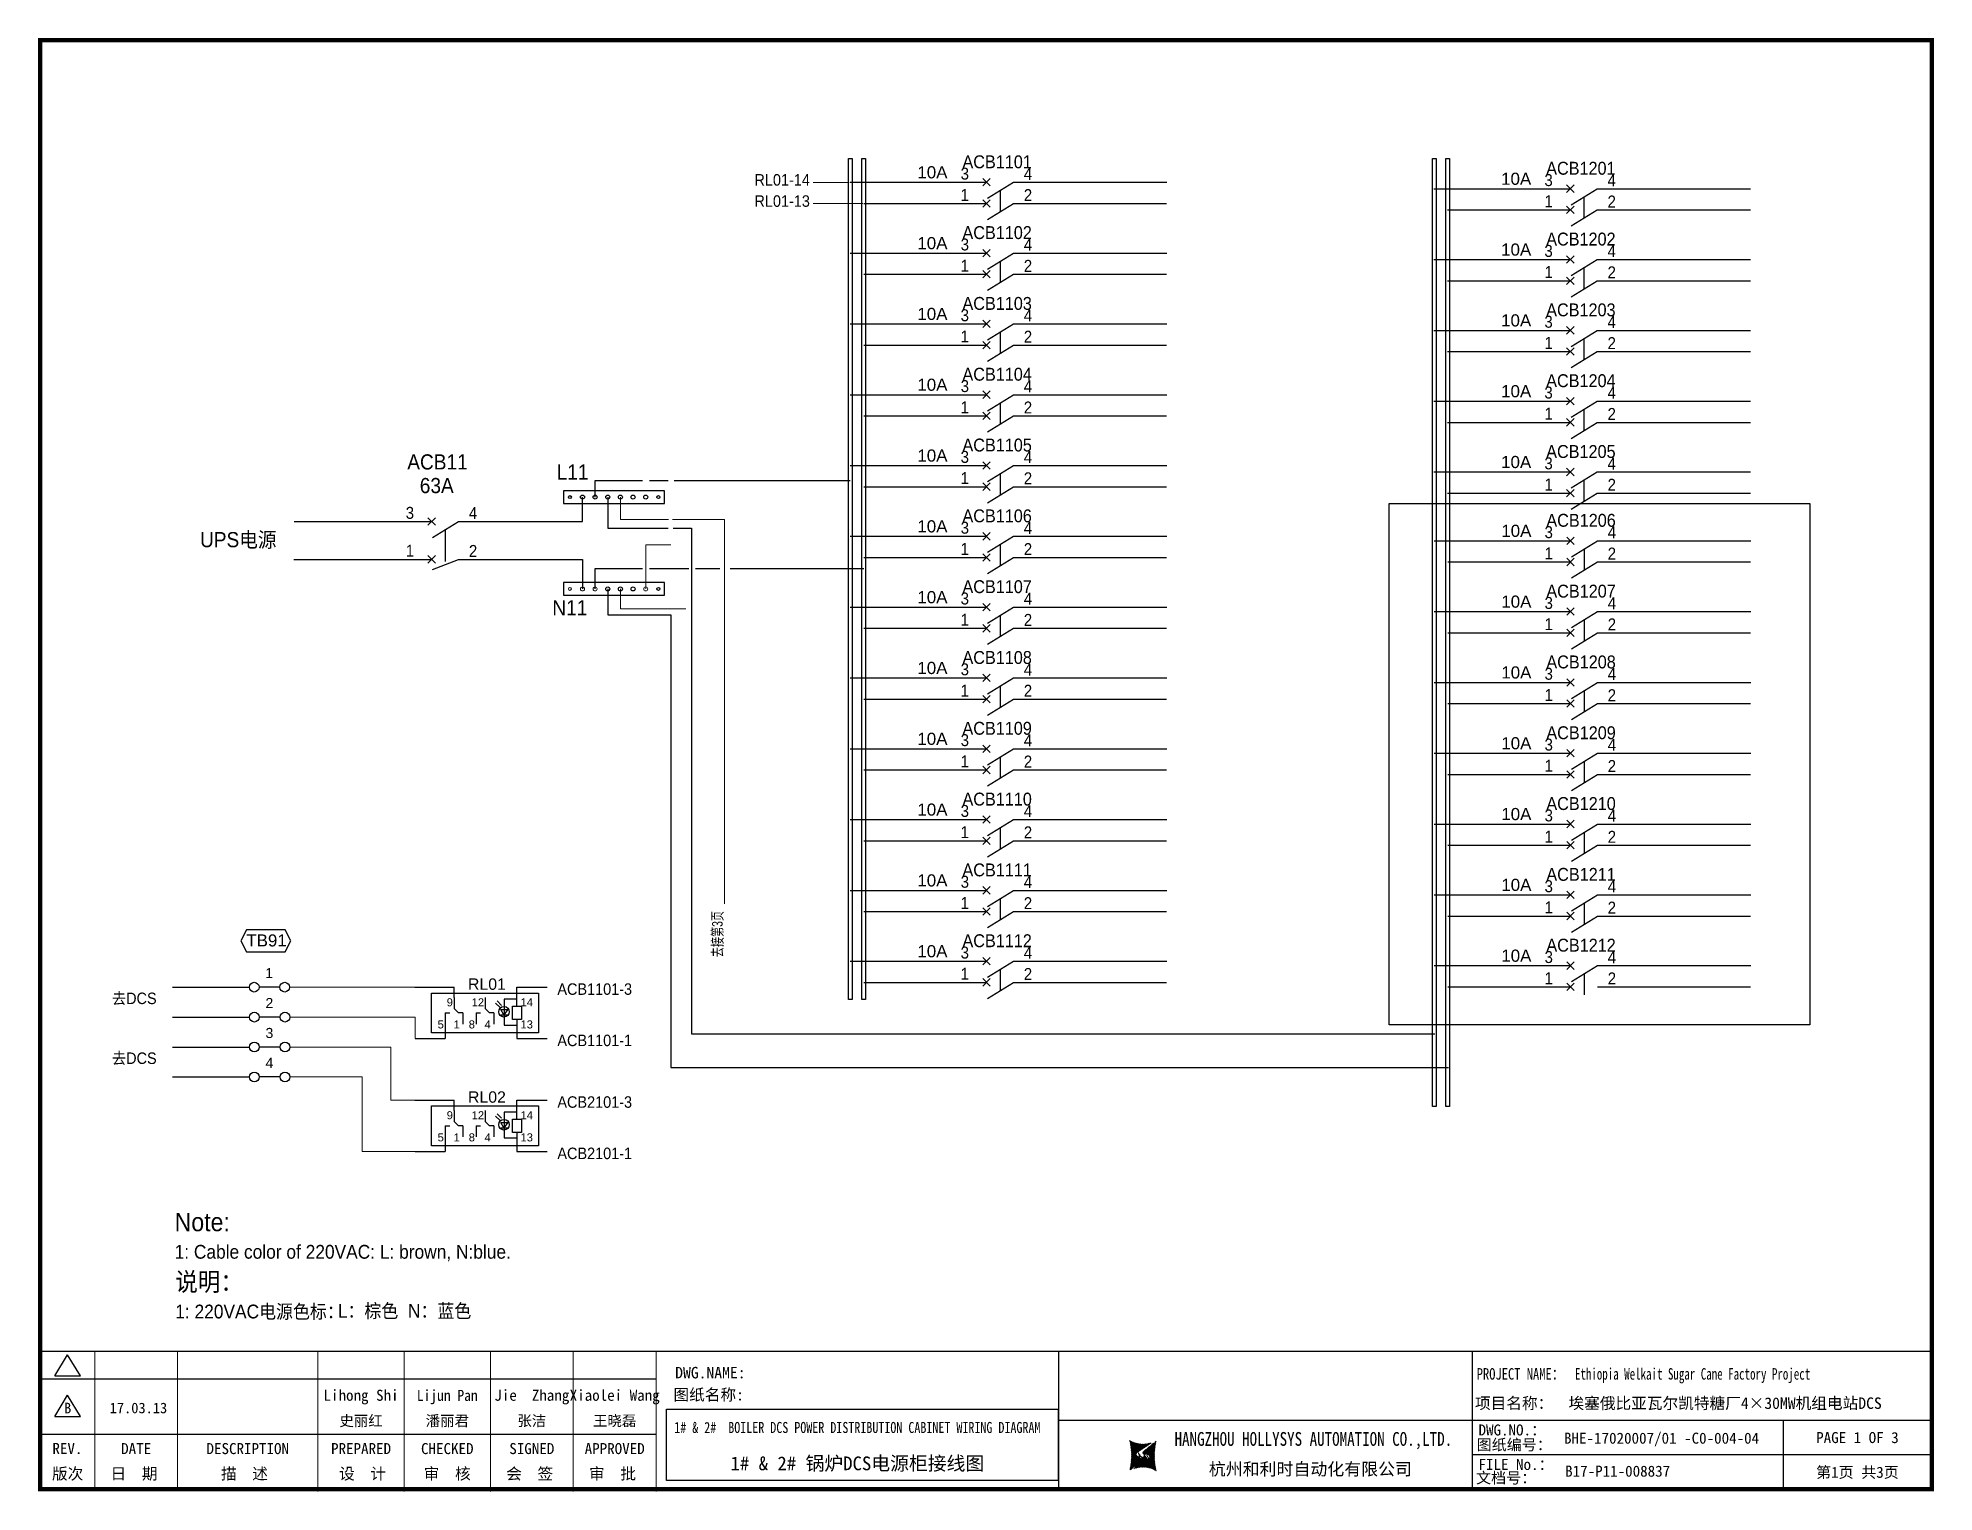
# Model space of a CAD drawing. Extents: x 81444 to 119867, y -54538 to -29386.
# Drawn here: x 91502 to 95628, y -50021 to -46858 of the extents above; entities that cross this region are included whole.
import ezdxf
from ezdxf.enums import TextEntityAlignment as Align
from ezdxf.lldxf.tags import DXFTag

# ---------------------------------------------------------------- set-up
doc = ezdxf.new("R2010")
doc.units = 0
doc.header["$LTSCALE"] = 100
doc.header["$MEASUREMENT"] = 0
for name, color, linetype in [('t', 1, 'Continuous'), ('WIRING', 3, 'Continuous'), ('标准图框及表格', 7, 'Continuous'), ('空气开关', 7, 'Continuous'), ('继电器', 7, 'Continuous')]:
    doc.layers.add(name, color=color, linetype=linetype)
doc.layers.add('细实线', color=7, linetype='Continuous', lineweight=20)
doc.styles.add('HZ', font='arial.ttf', dxfattribs={"width": 0.7})
doc.styles.get("Standard").update_dxf_attribs({"font": ''})
doc.styles.get('Standard').set_extended_font_data('SimSun')
tags = doc.linetypes.add('CENTER', pattern=[2, 1.25, -0.25, 0.25, -0.25]).pattern_tags.tags
tags[10:11] = [DXFTag(74, 4), DXFTag(75, 0), DXFTag(340, '0'), DXFTag(46, 1.0), DXFTag(50, 0.0), DXFTag(44, 0.0), DXFTag(45, 0.0)]
tags[8:9] = [DXFTag(74, 4), DXFTag(75, 0), DXFTag(340, '0'), DXFTag(46, 1.0), DXFTag(50, 0.0), DXFTag(44, 0.0), DXFTag(45, 0.0)]
tags[6:7] = [DXFTag(74, 4), DXFTag(75, 0), DXFTag(340, '0'), DXFTag(46, 1.0), DXFTag(50, 0.0), DXFTag(44, 0.0), DXFTag(45, 0.0)]
tags[4:5] = [DXFTag(74, 4), DXFTag(75, 0), DXFTag(340, '0'), DXFTag(46, 1.0), DXFTag(50, 0.0), DXFTag(44, 0.0), DXFTag(45, 0.0)]
pattern_1 = [(45, (0, 0), (-0.736262898216564, 0.7362628982165641), [])]

msp = doc.modelspace()

# ---------------------------------------------------------------- texts
at = {"style": 'HZ', "width": 0.9}
for s, p in [('ACB11', (92305.88130096716, -47796.79768039747)), ('L11', (92630.83940609949, -47818.63046348894)), ('63A', (92333.08782559008, -47848.23045949408)), ('UPS电源', (91855.0215538315, -47965.86963703463)), ('N11', (92621.44326909952, -48114.08677137551))]:
    msp.add_text(s, height=33, dxfattribs=at).set_placement(p)
at = {"style": 'HZ', "width": 0.7}
msp.add_text('去接第3页', height=23.1, rotation=90, dxfattribs=at).set_placement((92992.06668093798, -48857.63724024147))
at = {"color": 7, "style": 'HZ'}
msp.add_text('TB91', height=26.244, dxfattribs=at).set_placement((91955.90090947665, -48834.09376675493))
at = {"color": 3, "style": 'HZ', "width": 0.9}
for s, height, p in [('Note:', 40, (91799.67598133706, -49453.40169234623)), ('1: Cable color of 220VAC: L: brown, N:blue.', 30, (91799.67598133706, -49513.14712863366)), ('说明：', 40, (91801.0934299189, -49583.28585652227)), ('说明：', 40, (91801.0934299189, -49583.28585652227)), ('1: 220VAC电源色标：', 30, (91801.0934299189, -49643.0312928097)), ('L：棕色', 30, (92154.74976277279, -49641.59967045093)), ('N：蓝色', 30, (92307.36723166061, -49641.59983300182))]:
    msp.add_text(s, height=height, dxfattribs=at).set_placement(p)
at = {"layer": '空气开关', "style": 'HZ', "width": 0.9}
for s, p in [('3', (93509.76367446067, -47166.41127417423)), ('4', (93647.17617404307, -47166.86943860716)), ('1', (93509.76367446067, -47212.52290960573)), ('2', (93647.17617404307, -47212.98107403865)), ('3', (94779.76720657748, -47180.46561198633)), ('4', (94917.17970615988, -47180.92377641926)), ('1', (94779.76720657748, -47226.57724741783)), ('2', (94917.17970615988, -47227.03541185075)), ('3', (93509.76367446067, -47320.41127417423)), ('4', (93647.17617404307, -47320.86943860716)), ('3', (94779.76720657748, -47334.46561198633)), ('4', (94917.17970615988, -47334.92377641926)), ('1', (93509.76367446067, -47366.52290960573)), ('2', (93647.17617404307, -47366.98107403865)), ('1', (94779.76720657748, -47380.57724741783)), ('2', (94917.17970615988, -47381.03541185075)), ('3', (93509.76367446067, -47474.41127417423)), ('4', (93647.17617404307, -47474.86943860716)), ('3', (94779.76720657748, -47488.46561198633)), ('4', (94917.17970615988, -47488.92377641926)), ('1', (93509.76367446067, -47520.52290960573)), ('2', (93647.17617404307, -47520.98107403865)), ('1', (94779.76720657748, -47534.57724741783)), ('2', (94917.17970615988, -47535.03541185075)), ('3', (93509.76367446067, -47628.41127417423)), ('4', (93647.17617404307, -47628.86943860716)), ('3', (94779.76720657748, -47642.46561198633)), ('4', (94917.17970615988, -47642.92377641926)), ('1', (93509.76367446067, -47674.52290960573)), ('2', (93647.17617404307, -47674.98107403866)), ('1', (94779.76720657748, -47688.57724741783)), ('2', (94917.17970615988, -47689.03541185076)), ('3', (93509.76367446067, -47782.41127417423)), ('4', (93647.17617404307, -47782.86943860716)), ('3', (94779.76720657748, -47796.46561198633)), ('1', (93509.76367446067, -47828.52290960573)), ('2', (93647.17617404307, -47828.98107403866)), ('4', (94917.17970615988, -47796.92377641926)), ('1', (94779.76720657748, -47842.57724741783)), ('2', (94917.17970615988, -47843.03541185076)), ('3', (92302.47402479549, -47904.12729661766)), ('4', (92439.88652437789, -47904.58546105059)), ('3', (93509.76367446067, -47936.41127417423)), ('4', (93647.17617404307, -47936.86943860716)), ('3', (94780.12594421914, -47946.10978575701)), ('4', (94917.53844380153, -47946.56795018994)), ('1', (92302.47402479549, -47986.53893204915)), ('2', (92439.88652437789, -47986.99709648208)), ('1', (93509.76367446067, -47982.52290960573)), ('2', (93647.17617404307, -47982.98107403866)), ('1', (94780.12594421914, -47992.22142118851)), ('2', (94917.53844380153, -47992.67958562144)), ('3', (93509.76367446067, -48090.41127417424)), ('4', (93647.17617404307, -48090.86943860716)), ('3', (94780.12594421914, -48100.10978575703)), ('4', (94917.53844380153, -48100.56795018994)), ('1', (93509.76367446067, -48136.52290960573)), ('2', (93647.17617404307, -48136.98107403866)), ('1', (94780.12594421914, -48146.22142118851)), ('2', (94917.53844380153, -48146.67958562144)), ('3', (93509.76367446067, -48244.41127417424)), ('4', (93647.17617404307, -48244.86943860716)), ('1', (93509.76367446067, -48290.52290960573)), ('2', (93647.17617404307, -48290.98107403866)), ('3', (94780.12594421914, -48254.10978575703)), ('4', (94917.53844380153, -48254.56795018994)), ('1', (94780.12594421914, -48300.22142118851)), ('2', (94917.53844380153, -48300.67958562144)), ('3', (93509.76367446067, -48398.41127417424)), ('4', (93647.17617404307, -48398.86943860716)), ('3', (94780.12594421914, -48408.10978575703)), ('4', (94917.53844380153, -48408.56795018994)), ('1', (93509.76367446067, -48444.52290960573)), ('2', (93647.17617404307, -48444.98107403866)), ('1', (94780.12594421914, -48454.22142118851)), ('2', (94917.53844380153, -48454.67958562144)), ('3', (93509.76367446067, -48552.41127417424)), ('4', (93647.17617404307, -48552.86943860716)), ('3', (94780.12594421914, -48562.10978575703)), ('4', (94917.53844380153, -48562.56795018994)), ('1', (93509.76367446067, -48598.52290960573)), ('2', (93647.17617404307, -48598.98107403866)), ('1', (94780.12594421914, -48608.22142118851)), ('2', (94917.53844380153, -48608.67958562144)), ('3', (93509.76367446067, -48706.41127417424)), ('4', (93647.17617404307, -48706.86943860716)), ('3', (94780.12594421914, -48716.10978575703)), ('4', (94917.53844380153, -48716.56795018994)), ('1', (93509.76367446067, -48752.52290960573)), ('2', (93647.17617404307, -48752.98107403866)), ('1', (94780.12594421914, -48762.22142118851)), ('2', (94917.53844380153, -48762.67958562144)), ('3', (93509.76367446067, -48860.41127417424)), ('4', (93647.17617404307, -48860.86943860716)), ('1', (93509.76367446067, -48906.52290960573)), ('2', (93647.17617404307, -48906.98107403866)), ('3', (94780.12594421914, -48870.10978575703)), ('4', (94917.53844380153, -48870.56795018994)), ('1', (94780.12594421914, -48916.22142118851)), ('2', (94917.53844380153, -48916.67958562144))]:
    msp.add_text(s, height=26.00961058081033, dxfattribs=at).set_placement(p)

# ---------------------------------------------------------------- blocks, each defined once
blk = doc.blocks.new('供电端子')
at = {"style": 'HZ', "width": 0.7}
blk.add_attdef('供电端子', (0, 0), '', height=17, dxfattribs=at)
blk = doc.blocks.new('两对触点继电器4')
at = {"linetype": 'Continuous'}
for p, q in [((-2.898850006298744, 1), (3.93050469998343, 1)), ((0, -6.942902260849223), (0, 0)), ((0, -6.942902260849223), (0, 0)), ((0, 0), (18.62199102356681, 0)), ((0, 0), (18.62199102356681, 0)), ((3.93050469998343, -0.7714335845394089), (3.93050469998343, 1)), ((14.89074309218631, 1), (20.15853255797265, 1)), ((14.89074309218631, -2.314300753616408), (14.89074309218631, 1)), ((18.62199102356681, 0), (18.62199102356681, -6.942902260849223)), ((18.62199102356681, 0), (18.62199102356681, -6.942902260849223)), ((3.93050469998343, -0.7714335845394089), (3.93050469998343, -2.700017545885203)), ((3.93050469998343, -2.700017545885203), (4.701938284524658, -3.471451130424612)), ((9.330539791753836, -0.7714335845394089), (9.330539791753836, -2.700017545885203)), ((9.330539791753836, -2.700017545885203), (10.10197337629506, -3.471451130424612)), ((14.11930950764872, -4.628601507232815), (14.11930950764872, -2.314300753616408)), ((14.11930950764872, -2.314300753616408), (15.6621766767239, -2.314300753616408)), ((15.6621766767239, -2.314300753616408), (15.6621766767239, -4.628601507232815)), ((2.387637530904613, -3.471451130424612), (2.387637530904613, -7.942902260849223)), ((2.387637530904613, -3.471451130424612), (3.15907111544584, -3.471451130424612)), ((5.473371869062248, -3.471451130424612), (4.701938284524658, -3.471451130424612)), ((5.473371869062248, -3.471451130424612), (5.473371869062248, -5.400035091770405)), ((7.787672622675018, -3.471451130424612), (7.787672622675018, -5.400035091770405)), ((7.787672622675018, -3.471451130424612), (8.559106207216246, -3.471451130424612)), ((10.87340696083265, -3.471451130424612), (10.10197337629506, -3.471451130424612)), ((10.87340696083265, -3.471451130424612), (10.87340696083265, -5.400035091770405)), ((15.6621766767239, -4.628601507232815), (14.11930950764872, -4.628601507232815)), ((14.89074309218631, -4.628601507232815), (14.89074309218631, -7.942902260849223)), ((-2.880151934878086, -7.942902260849223), (2.387637530904613, -7.942902260849223)), ((18.62199102356681, -6.942902260849223), (0, -6.942902260849223)), ((18.62199102356681, -6.942902260849223), (0, -6.942902260849223)), ((14.89074309218631, -7.942902260849223), (20.15853255797265, -7.942902260849223))]:
    blk.add_line(p, q, dxfattribs=at)
at = {"layer": '继电器'}
for p, q in [((1.528297085300437, 0), (1.528297085300437, 0)), ((11.16448221722021, -1.789815281685151), (11.95026003654129, -2.503553604265107)), ((11.45021918775092, -1.361572544210503), (12.16456276443569, -2.146684763065423)), ((14.89074309218631, -1.063633882820795), (12.63405304086336, -1.063633882820795)), ((12.63405304086336, -1.063633882820795), (12.63405304086336, -5.578825527416484)), ((12.05396646064764, -3.793849053843587), (13.2421852528787, -3.793849053843587)), ((12.63405304086336, -5.578825527416484), (14.89074309218631, -5.578825527416484))]:
    blk.add_line(p, q, dxfattribs=at)
blk.add_lwpolyline([(0, 0), (18.62199102356681, 0), (18.62199102356681, -6.942902260849223), (0, -6.942902260849223)], close=True, dxfattribs=at)
blk.add_lwpolyline([(12.05396646064764, -2.870404006613171), (13.28619374251866, -2.870404006613171), (12.62607219127676, -3.793849053843587), (12.09797495028761, -2.870404006613171)], dxfattribs=at)
blk.add_circle((12.62607219127676, -3.266166169711141), 0.9241701717344044, dxfattribs=at)
at = {"style": 'HZ'}
for s, p in [('9', (2.635516607733734, -2.314300753616408)), ('12', (6.989454170678073, -2.314300753616408)), ('14', (15.50158897631627, -2.314300753616408)), ('5', (1.053108209867787, -6.171468676309814)), ('1', (3.841047872308991, -6.171468676309814)), ('8', (6.47885775445684, -6.171468676309814)), ('4', (9.241082964079396, -6.171468676309814)), ('13', (15.49833138462418, -6.171468676309814))]:
    blk.add_text(s, height=1.4, dxfattribs=at).set_placement(p)
at = {"layer": '继电器', "style": 'HZ'}
blk.add_attdef('J1', text='', height=2, dxfattribs=at).set_placement((9.653591208090802, 0.5682700523429958), align=Align.CENTER)
blk = doc.blocks.new('图框')
at = {"layer": '标准图框及表格'}
h = blk.add_hatch(dxfattribs=at)
h.set_pattern_fill('ANSI31', color=5, scale=8.329863809039892, style=0)
h.set_pattern_definition(pattern_1)
edge = h.paths.add_edge_path()
edge.add_arc((2399.257256036391, -2998.153851416566), 55.18534773488954, 238.1092081981581, 291.6531626184834)
edge.add_line((2419.619937407027, -3049.445018414634), (2388.525499730735, -3070.242821799802))
edge.add_arc((2238.907377712399, -3078.328790578547), 135.3602868968974, 346.3915348661821, 374.2500326978034)
edge.add_line((2370.467593623529, -3110.177132109857), (2397.50623789792, -3087.85242802291))
edge.add_line((2391.339199201146, -3080.281448750429), (2396.143986595598, -3080.898839897796))
edge.add_spline(control_points=[(2397.470018868538, -3087.887634953957), (2398.35948137939, -3087.023080631327), (2399.970992452319, -3085.456697735681), (2399.869182150054, -3081.252294174519), (2397.426500162081, -3081.012803431273), (2396.121921064187, -3080.884897048199)], knot_values=[0, 0, 0, 0, 6.844331067525468, 12.40042740766005, 18.76924275352248, 18.76924275352248, 18.76924275352248, 18.76924275352248], weights=[1, 1, 1, 1, 1, 1], degree=3, periodic=0)
edge.add_spline(control_points=[(2388.515363058686, -3070.265433304907), (2387.789374929038, -3070.86905758363), (2386.478198365832, -3071.959237952229), (2385.544096281083, -3073.38263759949), (2385.127199159644, -3074.017912079413)], knot_values=[0, 0, 0, 0, 5.253673658024614, 9.488438564008057, 9.488438564008057, 9.488438564008057, 9.488438564008057], weights=[1, 1, 1, 1, 1], degree=3, periodic=0)
edge.add_spline(control_points=[(2386.272665588534, -3072.281716856574), (2385.721471206634, -3072.905523096015), (2384.632427465753, -3074.386714445929), (2384.912828655535, -3077.72895088909), (2387.858851342782, -3079.895552619193), (2390.185443934519, -3080.145534927004), (2391.314573401905, -3080.266855002868)], knot_values=[10.66597461496156, 10.66597461496156, 10.66597461496156, 10.66597461496156, 18.97770399508879, 28.89455822145742, 41.119553648298, 52.64692538081317, 52.64692538081317, 52.64692538081317, 52.64692538081317], weights=[1, 1, 1, 1, 1, 1, 1], degree=3, periodic=0)
h = blk.add_hatch(dxfattribs=at)
h.set_pattern_fill('ANSI31', color=3, scale=8.329863809039892, style=0)
h.set_pattern_definition(pattern_1)
edge = h.paths.add_edge_path()
edge.add_line((2402.469732125144, -3075.776359090531), (2407.706041465404, -3076.440586092609))
edge.add_spline(control_points=[(2401.044493204623, -3068.769946203269), (2400.155030693568, -3069.634500525768), (2398.543519620813, -3071.200883421574), (2398.645329922932, -3075.40528698259), (2401.088011911052, -3075.644777725895), (2402.392591008975, -3075.772684108895)], knot_values=[0, 0, 0, 0, 6.844331067526932, 12.40042740766158, 18.76924275352342, 18.76924275352342, 18.76924275352342, 18.76924275352342], weights=[1, 1, 1, 1, 1, 1], degree=3, periodic=0)
edge.add_line((2428.046918449632, -3046.480449047325), (2401.008274175249, -3068.805153134272))
edge.add_spline(control_points=[(2412.625169549749, -3083.918607966574), (2413.015644598316, -3083.422785431954), (2413.86377905187, -3082.052674005965), (2413.601683417044, -3078.928630268005), (2410.655660730175, -3076.762028538062), (2408.329068138031, -3076.512046230251), (2407.199938671052, -3076.390726154226)], knot_values=[12.65408913243743, 12.65408913243743, 12.65408913243743, 12.65408913243743, 18.97770399508879, 28.89455822145742, 41.119553648298, 52.64692538081317, 52.64692538081317, 52.64692538081317, 52.64692538081317], weights=[1, 1, 1, 1, 1, 1, 1], degree=3, periodic=0)
edge.add_line((2411.626283690712, -3084.975693399283), (2412.781242849298, -3083.732051979769))
edge.add_line((2410.021343801694, -3086.399138189481), (2411.626283690712, -3084.975693399414))
edge.add_line((2378.894574665755, -3107.212562742519), (2409.989012342048, -3086.414759357351))
edge.add_arc((2399.257256036391, -3158.503729740543), 55.18534773488965, 58.10920819815809, 111.6531626184834)
edge.add_arc((2559.607134360383, -3078.328790578547), 135.360286896897, 166.3915348661823, 194.2500326978024)
at = {"color": 7}
for p, q in [((2215.642035047145, -2851.581424744189), (2215.642035047145, -3151.581424744189)), ((3115.642035047145, -2851.581424744189), (3115.642035047145, -3151.581424744189)), ((0, -2911.581424744189), (1340.158172602998, -2911.581424744189)), ((2215.642035047145, -3001.581424744189), (3115.642035047145, -3001.581424744189)), ((3115.642035047145, -3001.581424744189), (4115.642035047145, -3001.581424744189)), ((3791.785572043125, -3001.581424744189), (3791.785572043125, -3151.581424744189)), ((0, -3031.581424744189), (1340.158172602998, -3031.581424744189)), ((4115.642035047145, -3076.581424744189), (3115.642035047145, -3076.581424744189))]:
    blk.add_line(p, q, dxfattribs=at)
at = {"color": 7, "const_width": 3}
blk.add_lwpolyline([(4115.642035047145, -2851.581424744189), (0, -2851.581424744189)], dxfattribs=at)
at = {"layer": 't', "color": 7}
for p, q in [((31.94938321653171, -2904.992613363662), (59.89920926059131, -2859.122325316828)), ((87.8490353046218, -2904.992613363662), (59.89920926059131, -2859.122325316828)), ((31.94938321653171, -2904.992613363662), (87.8490353046218, -2904.992613363662)), ((31.94938321653171, -2992.977239491032), (59.89920926059131, -2947.106951444141)), ((87.8490353046218, -2992.977239491032), (59.89920926059131, -2947.106951444141)), ((31.94938321653171, -2992.977239491032), (87.8490353046218, -2992.977239491032))]:
    blk.add_line(p, q, dxfattribs=at)
at = {"layer": 't', "color": 7, "const_width": 9.61519705431492}
blk.add_lwpolyline([(4115.642035047145, -3151.581424744189), (4115.642035047145, 0), (0, 0), (0, -3151.581424744189)], close=True, dxfattribs=at)
at = {"layer": 't', "color": 7, "const_width": 2.40379926357873}
for points in [[(118.7653193609731, -2852.783324375967), (118.7653193609731, -3151.581424744189)], [(299.0502641293569, -2852.783324375967), (299.0502641293569, -3151.581424744189)], [(604.3883150879992, -2852.783324375967), (604.3883150879992, -3156.41304604568)], [(791.9882990770857, -2852.783324375967), (791.9882990770857, -3156.41304604568)], [(979.588283066143, -2852.783324375967), (979.588283066143, -3156.41304604568)], [(1159.873227834585, -2852.783324375967), (1159.873227834585, -3156.41304604568)], [(1340.158172602998, -2852.783324375967), (1340.158172602998, -3156.41304604568)]]:
    blk.add_lwpolyline(points, dxfattribs=at)
at = {"color": 7, "linetype": 'CENTER'}
for s, height, p in [('图纸编号：', 24, (3125.2212882557, -3066.664538382978)), ('杭州和利时自动化有限公司', 27, (2542.549152440595, -3121.114498389041)), ('文档号：', 24, (3124.032392707933, -3138.728717091954))]:
    blk.add_text(s, height=height, dxfattribs=at).set_placement(p)
at = {"color": 7, "flags": 8}
for tag, p, height in [('DWG.NAME:', (1381.636459220965, -2910.37952511241), 25), ('PROJECTNAME:', (3125.480185663539, -2912.807924402037), 24), ('PROJECTNAME：', (3339.10867075545, -2913.108539231762), 25), ('DWG.NO.:', (3128.186172261583, -3030.402470643486), 24), ('图纸编号', (3315.362718925957, -3052.404678158069), 24), ('FILENO.:', (3128.672545599984, -3106.104124450346), 24), ('文档号', (3317.726365529132, -3124.132485953713), 24)]:
    blk.add_attdef(tag, p, '', height=height, dxfattribs=at)
for tag, height, p in [('A', 23, (59.89920926059131, -2974.881554149018)), ('设计时间', 23, (213.8658221408186, -2974.881554149018)), ('RENLIU', 24, (698.1883070825425, -2950.380597809435)), ('SHUFENWANG', 24, (885.7882910716289, -2950.380597809435)), ('FANGHOU', 24, (1069.730755450379, -2950.380597809435)), ('DANDANLI', 24, (1250.015700218792, -2950.380597809435)), ('刘仁', 23, (698.1883070825425, -3002.188376027443)), ('王姝芬', 23, (885.7882910716289, -3002.188376027443)), ('侯方', 23, (1069.730755450379, -3002.188376027443)), ('李丹丹', 23, (1250.015700218792, -3002.188376027443)), ('#10STATIONONTROLCABINETCOVER', 30, (1777.900103825072, -3017.182374560078)), ('REV.', 24, (59.38265968048654, -3063.048954873535)), ('DATE', 24, (208.907791745165, -3063.048954873535)), ('DESCRIPTION', 24, (451.7192896086781, -3063.048954873535)), ('PREPARED', 24, (698.1883070825425, -3063.048954873535)), ('CHECKED', 24, (885.7882910716144, -3063.048954873535)), ('SIGNED', 24, (1069.730755450364, -3063.048954873535)), ('APPROVED', 24, (1250.015700218792, -3063.048954873535)), ('PAGEXOFX', 24, (3953.713803545135, -3039.081424744189)), ('图纸名称', 30, (1777.900103825072, -3094.695064044037)), ('第几页共几页', 24, (3953.713803545135, -3114.081424744189))]:
    blk.add_attdef(tag, text='', height=height, dxfattribs=at).set_placement(p, align=Align.MIDDLE)
for tag, p in [('图纸名称:', (1377.81237181677, -2965.923337057193)), ('项目名称：', (3121.562334825969, -2984.305160940257)), ('项目名称：', (3325.036680579346, -2984.305160940257))]:
    blk.add_attdef(tag, text='', height=25, dxfattribs=at).set_placement(p, align=Align.BOTTOM_LEFT)
at = {"color": 7, "width": 0.8, "flags": 8}
blk.add_attdef('HANGZHOUHOLLYSYSAUTOMATIONCO.,LTD.', text='', height=24, dxfattribs=at).set_placement((2770.082304289484, -3045.714803244191), align=Align.MIDDLE)
at = {"layer": 't', "color": 7}
for s, p in [('版次', (59.89920926059131, -3117.600441270843)), ('日  期', (204.1999693705875, -3117.600441270843)), ('描  述', (444.4895954714448, -3117.600441270843)), ('设  计', (701.4970341851513, -3117.600441270843)), ('审  核', (885.5947788425256, -3117.600441270843)), ('会  签', (1065.022933075787, -3117.600441270843)), ('审  批', (1245.3078778442, -3117.600441270843))]:
    blk.add_text(s, height=25, dxfattribs=at).set_placement(p, align=Align.MIDDLE_CENTER)
at = {"layer": '标准图框及表格', "color": 5, "style": 'HZ'}
for s, p in [('pgqh', (2373.884875617339, -3059.677228196226)), ('hollilas', (2374.051901626051, -3085.968484618272))]:
    blk.add_text(s, height=5.205656721233694, dxfattribs=at).set_placement(p)
at = {"layer": '标准图框及表格', "color": 3, "style": 'HZ'}
for s, height, p in [('auto', 8.676094535389492, (2400.907127263781, -3074.200036411981)), ('hollysys', 4.338047267694746, (2402.5381050141, -3099.731461394062))]:
    blk.add_text(s, height=height, dxfattribs=at).set_placement(p)

# ---------------------------------------------------------------- linework, layer by layer
at = {"color": 43}
for p, q in [((93269.50882900952, -47172.10623649645), (93566.17344263868, -47172.10623649645)), ((93624.72717394991, -47172.10623649645), (93958.4226360961, -47172.10623649645)), ((94539.51236112633, -47186.16057430855), (94836.1769747555, -47186.16057430855)), ((94894.73070606666, -47186.16057430855), (95228.42616821291, -47186.16057430855)), ((93269.50882900952, -47326.10623649645), (93566.17344263868, -47326.10623649645)), ((93624.72717394991, -47326.10623649645), (93958.4226360961, -47326.10623649645)), ((94539.51236112633, -47340.16057430855), (94836.1769747555, -47340.16057430855)), ((94894.73070606666, -47340.16057430855), (95228.42616821291, -47340.16057430855)), ((93269.50882900952, -47480.10623649645), (93566.17344263868, -47480.10623649645)), ((93624.72717394991, -47480.10623649645), (93958.4226360961, -47480.10623649645)), ((94539.51236112633, -47494.16057430855), (94836.1769747555, -47494.16057430855)), ((94894.73070606666, -47494.16057430855), (95228.42616821291, -47494.16057430855)), ((93269.50882900952, -47634.10623649645), (93566.17344263868, -47634.10623649645)), ((93624.72717394991, -47634.10623649645), (93958.4226360961, -47634.10623649645)), ((94539.51236112633, -47648.16057430855), (94836.1769747555, -47648.16057430855)), ((94894.73070606666, -47648.16057430855), (95228.42616821291, -47648.16057430855)), ((93269.50882900952, -47788.10623649645), (93566.17344263868, -47788.10623649645)), ((93624.72717394991, -47788.10623649645), (93958.4226360961, -47788.10623649645)), ((94539.51236112633, -47802.16057430855), (94836.1769747555, -47802.16057430855)), ((94894.73070606666, -47802.16057430855), (95228.42616821291, -47802.16057430855)), ((92714.5588290095, -47856.85623649645), (92714.5588290095, -47820.55623649646)), ((92714.5588290095, -47820.55623649646), (92817.4085215122, -47820.55623649646)), ((92832.60546974404, -47820.55623649646), (92873.52033036828, -47820.55623649646)), ((92886.76895190371, -47820.55623649646), (93269.50882900952, -47820.55623649646)), ((92687.0588290095, -47909.82225893988), (92687.0588290095, -47856.85623649645)), ((92742.0588290095, -47856.85623649645), (92742.0588290095, -47924.67491413899)), ((92059.46917934433, -47909.82225893988), (92358.88379297356, -47909.82225893988)), ((92417.43752428473, -47909.82225893988), (92687.0588290095, -47909.82225893988)), ((92742.0588290095, -47924.67491413899), (92873.52033036828, -47924.67491413899)), ((92884.04129452878, -47924.67491413899), (92924.10882900949, -47924.67491413899)), ((92924.10882900949, -47924.67491413899), (92924.10882900949, -48293.55623649646)), ((93269.50882900952, -47942.10623649645), (93566.17344263868, -47942.10623649645)), ((93624.72717394991, -47942.10623649645), (93958.4226360961, -47942.10623649645)), ((94539.87109876798, -47951.80474807923), (94836.53571239715, -47951.80474807923)), ((94895.08944370838, -47951.80474807923), (95228.78490585457, -47951.80474807923)), ((93269.50882900952, -48096.10623649645), (93566.17344263868, -48096.10623649645)), ((93624.72717394991, -48096.10623649645), (93958.4226360961, -48096.10623649645)), ((94539.87109876798, -48105.80474807923), (94836.53571239715, -48105.80474807923)), ((94895.08944370838, -48105.80474807923), (95228.78490585457, -48105.80474807923)), ((93269.50882900952, -48250.10623649645), (93566.17344263868, -48250.10623649645)), ((93624.72717394991, -48250.10623649645), (93958.4226360961, -48250.10623649645)), ((94539.87109876798, -48259.80474807923), (94836.53571239715, -48259.80474807923)), ((94895.08944370838, -48259.80474807923), (95228.78490585457, -48259.80474807923)), ((92924.10882900949, -48293.55623649646), (92924.10882900949, -49024.37898320025)), ((93269.50882900952, -48404.10623649645), (93566.17344263868, -48404.10623649645)), ((93624.72717394991, -48404.10623649645), (93958.4226360961, -48404.10623649645)), ((94539.87109876798, -48413.80474807923), (94836.53571239715, -48413.80474807923)), ((94895.08944370838, -48413.80474807923), (95228.78490585457, -48413.80474807923)), ((93269.50882900952, -48558.10623649645), (93566.17344263868, -48558.10623649645)), ((93624.72717394991, -48558.10623649645), (93958.4226360961, -48558.10623649645)), ((94539.87109876798, -48567.80474807923), (94836.53571239715, -48567.80474807923)), ((94895.08944370838, -48567.80474807923), (95228.78490585457, -48567.80474807923)), ((93269.50882900952, -48712.10623649645), (93566.17344263868, -48712.10623649645)), ((93624.72717394991, -48712.10623649645), (93958.4226360961, -48712.10623649645)), ((94539.87109876798, -48721.80474807923), (94836.53571239715, -48721.80474807923)), ((94895.08944370838, -48721.80474807923), (95228.78490585457, -48721.80474807923)), ((93269.50882900952, -48866.10623649645), (93566.17344263868, -48866.10623649645)), ((93624.72717394991, -48866.10623649645), (93958.4226360961, -48866.10623649645)), ((94539.87109876798, -48875.80474807923), (94836.53571239715, -48875.80474807923)), ((94895.08944370838, -48875.80474807923), (95228.78490585457, -48875.80474807923)), ((92924.10882900949, -49024.37898320025), (94541.1516143028, -49024.37898320025))]:
    msp.add_line(p, q, dxfattribs=at)
at = {"color": 6}
for p, q in [((93574.26532148602, -47180.19811534378), (93558.08156379135, -47164.01435764911)), ((93558.08156379135, -47180.19811534378), (93574.26532148602, -47164.01435764911)), ((93568.25549901373, -47206.89422267408), (93624.72717394991, -47172.10623649645)), ((94844.26885360283, -47194.25245315588), (94828.08509590816, -47178.06869546121)), ((94828.08509590816, -47194.25245315588), (94844.26885360283, -47178.06869546121)), ((94838.25903113054, -47220.94856048618), (94894.73070606666, -47186.16057430855)), ((93558.08156379135, -47226.30975077528), (93574.26532148602, -47210.12599308061)), ((93574.26532148602, -47226.30975077528), (93558.08156379135, -47210.12599308061)), ((93568.25549901373, -47253.00585810556), (93624.72717394991, -47218.21787192795)), ((94828.08509590816, -47240.36408858738), (94844.26885360283, -47224.18033089271)), ((94844.26885360283, -47240.36408858738), (94828.08509590816, -47224.18033089271)), ((94838.25903113054, -47267.06019591766), (94894.73070606666, -47232.27220974005)), ((93574.26532148602, -47334.19811534378), (93558.08156379135, -47318.01435764911)), ((93558.08156379135, -47334.19811534378), (93574.26532148602, -47318.01435764911)), ((93568.25549901373, -47360.89422267408), (93624.72717394991, -47326.10623649645)), ((94844.26885360283, -47348.25245315588), (94828.08509590816, -47332.06869546121)), ((94828.08509590816, -47348.25245315588), (94844.26885360283, -47332.06869546121)), ((94838.25903113054, -47374.94856048618), (94894.73070606666, -47340.16057430855)), ((93574.26532148602, -47380.30975077528), (93558.08156379135, -47364.12599308061)), ((93558.08156379135, -47380.30975077528), (93574.26532148602, -47364.12599308061)), ((93568.25549901373, -47407.00585810556), (93624.72717394991, -47372.21787192795)), ((94844.26885360283, -47394.36408858738), (94828.08509590816, -47378.18033089271)), ((94828.08509590816, -47394.36408858738), (94844.26885360283, -47378.18033089271)), ((94838.25903113054, -47421.06019591766), (94894.73070606666, -47386.27220974005)), ((93558.08156379135, -47488.19811534378), (93574.26532148602, -47472.01435764911)), ((93574.26532148602, -47488.19811534378), (93558.08156379135, -47472.01435764911)), ((93568.25549901373, -47514.89422267408), (93624.72717394991, -47480.10623649645)), ((93558.08156379135, -47534.30975077528), (93574.26532148602, -47518.12599308061)), ((93574.26532148602, -47534.30975077528), (93558.08156379135, -47518.12599308061)), ((94828.08509590816, -47502.25245315588), (94844.26885360283, -47486.06869546121)), ((94844.26885360283, -47502.25245315588), (94828.08509590816, -47486.06869546121)), ((94838.25903113054, -47528.94856048618), (94894.73070606666, -47494.16057430855)), ((93568.25549901373, -47561.00585810556), (93624.72717394991, -47526.21787192795)), ((94828.08509590816, -47548.36408858738), (94844.26885360283, -47532.18033089271)), ((94844.26885360283, -47548.36408858738), (94828.08509590816, -47532.18033089271)), ((94838.25903113054, -47575.06019591766), (94894.73070606666, -47540.27220974005)), ((93574.26532148602, -47642.19811534378), (93558.08156379135, -47626.01435764911)), ((93558.08156379135, -47642.19811534378), (93574.26532148602, -47626.01435764911)), ((93568.25549901373, -47668.89422267408), (93624.72717394991, -47634.10623649645)), ((94844.26885360283, -47656.25245315588), (94828.08509590816, -47640.06869546121)), ((94828.08509590816, -47656.25245315588), (94844.26885360283, -47640.06869546121)), ((93574.26532148602, -47688.30975077528), (93558.08156379135, -47672.12599308061)), ((93558.08156379135, -47688.30975077528), (93574.26532148602, -47672.12599308061)), ((93568.25549901373, -47715.00585810556), (93624.72717394991, -47680.21787192795)), ((94844.26885360283, -47702.36408858738), (94828.08509590816, -47686.18033089271)), ((94828.08509590816, -47702.36408858738), (94844.26885360283, -47686.18033089271)), ((94838.25903113054, -47682.94856048618), (94894.73070606666, -47648.16057430855)), ((94838.25903113054, -47729.06019591766), (94894.73070606666, -47694.27220974005)), ((93558.08156379135, -47796.19811534378), (93574.26532148602, -47780.01435764911)), ((93574.26532148602, -47796.19811534378), (93558.08156379135, -47780.01435764911)), ((93568.25549901373, -47822.89422267408), (93624.72717394991, -47788.10623649645)), ((94828.08509590816, -47810.25245315588), (94844.26885360283, -47794.06869546121)), ((94844.26885360283, -47810.25245315588), (94828.08509590816, -47794.06869546121)), ((94838.25903113054, -47836.94856048618), (94894.73070606666, -47802.16057430855)), ((93558.08156379135, -47842.30975077528), (93574.26532148602, -47826.12599308061)), ((93574.26532148602, -47842.30975077528), (93558.08156379135, -47826.12599308061)), ((93568.25549901373, -47869.00585810556), (93624.72717394991, -47834.21787192795)), ((94828.08509590816, -47856.36408858738), (94844.26885360283, -47840.18033089271)), ((94844.26885360283, -47856.36408858738), (94828.08509590816, -47840.18033089271)), ((94838.25903113054, -47883.06019591766), (94894.73070606666, -47848.27220974005)), ((93574.26532148602, -47950.19811534378), (93558.08156379135, -47934.01435764911)), ((93558.08156379135, -47950.19811534378), (93574.26532148602, -47934.01435764911)), ((93568.25549901373, -47976.89422267408), (93624.72717394991, -47942.10623649645)), ((94844.62759124448, -47959.89662692657), (94828.44383354981, -47943.71286923189)), ((94828.44383354981, -47959.89662692657), (94844.62759124448, -47943.71286923189)), ((94838.6177687722, -47986.59273425686), (94895.08944370838, -47951.80474807923)), ((93574.26532148602, -47996.30975077528), (93558.08156379135, -47980.12599308061)), ((93558.08156379135, -47996.30975077528), (93574.26532148602, -47980.12599308061)), ((93568.25549901373, -48023.00585810556), (93624.72717394991, -47988.21787192795)), ((94844.62759124448, -48006.00826235807), (94828.44383354981, -47989.8245046634)), ((94828.44383354981, -48006.00826235807), (94844.62759124448, -47989.8245046634)), ((94838.6177687722, -48032.70436968835), (94895.08944370838, -47997.91638351073)), ((93574.26532148602, -48104.19811534378), (93558.08156379135, -48088.01435764911)), ((93558.08156379135, -48104.19811534378), (93574.26532148602, -48088.01435764911)), ((93568.25549901373, -48130.89422267408), (93624.72717394991, -48096.10623649645)), ((94844.62759124448, -48113.89662692657), (94828.44383354981, -48097.71286923189)), ((94828.44383354981, -48113.89662692657), (94844.62759124448, -48097.71286923189)), ((93574.26532148602, -48150.30975077528), (93558.08156379135, -48134.12599308061)), ((93558.08156379135, -48150.30975077528), (93574.26532148602, -48134.12599308061)), ((94838.6177687722, -48140.59273425686), (94895.08944370838, -48105.80474807923)), ((93568.25549901373, -48177.00585810556), (93624.72717394991, -48142.21787192795)), ((94844.62759124448, -48160.00826235807), (94828.44383354981, -48143.8245046634)), ((94828.44383354981, -48160.00826235807), (94844.62759124448, -48143.8245046634)), ((94838.6177687722, -48186.70436968835), (94895.08944370838, -48151.91638351073)), ((93558.08156379135, -48258.19811534378), (93574.26532148602, -48242.01435764911)), ((93574.26532148602, -48258.19811534378), (93558.08156379135, -48242.01435764911)), ((93568.25549901373, -48284.89422267408), (93624.72717394991, -48250.10623649645)), ((94828.44383354981, -48267.89662692657), (94844.62759124448, -48251.71286923189)), ((94844.62759124448, -48267.89662692657), (94828.44383354981, -48251.71286923189)), ((94838.6177687722, -48294.59273425686), (94895.08944370838, -48259.80474807923)), ((93558.08156379135, -48304.30975077528), (93574.26532148602, -48288.12599308061)), ((93574.26532148602, -48304.30975077528), (93558.08156379135, -48288.12599308061)), ((93568.25549901373, -48331.00585810556), (93624.72717394991, -48296.21787192795)), ((94828.44383354981, -48314.00826235807), (94844.62759124448, -48297.8245046634)), ((94844.62759124448, -48314.00826235807), (94828.44383354981, -48297.8245046634)), ((94838.6177687722, -48340.70436968835), (94895.08944370838, -48305.91638351073)), ((93574.26532148602, -48412.19811534378), (93558.08156379135, -48396.01435764911)), ((93558.08156379135, -48412.19811534378), (93574.26532148602, -48396.01435764911)), ((93568.25549901373, -48438.89422267408), (93624.72717394991, -48404.10623649645)), ((94844.62759124448, -48421.89662692657), (94828.44383354981, -48405.71286923189)), ((94828.44383354981, -48421.89662692657), (94844.62759124448, -48405.71286923189)), ((94838.6177687722, -48448.59273425686), (94895.08944370838, -48413.80474807923)), ((93574.26532148602, -48458.30975077528), (93558.08156379135, -48442.12599308061)), ((93558.08156379135, -48458.30975077528), (93574.26532148602, -48442.12599308061)), ((93568.25549901373, -48485.00585810556), (93624.72717394991, -48450.21787192795)), ((94844.62759124448, -48468.00826235807), (94828.44383354981, -48451.8245046634)), ((94828.44383354981, -48468.00826235807), (94844.62759124448, -48451.8245046634)), ((94838.6177687722, -48494.70436968835), (94895.08944370838, -48459.91638351073)), ((93574.26532148602, -48566.19811534378), (93558.08156379135, -48550.01435764911)), ((93558.08156379135, -48566.19811534378), (93574.26532148602, -48550.01435764911)), ((93568.25549901373, -48592.89422267408), (93624.72717394991, -48558.10623649645)), ((94844.62759124448, -48575.89662692657), (94828.44383354981, -48559.71286923189)), ((94828.44383354981, -48575.89662692657), (94844.62759124448, -48559.71286923189)), ((94838.6177687722, -48602.59273425686), (94895.08944370838, -48567.80474807923)), ((93574.26532148602, -48612.30975077528), (93558.08156379135, -48596.12599308061)), ((93558.08156379135, -48612.30975077528), (93574.26532148602, -48596.12599308061)), ((93568.25549901373, -48639.00585810556), (93624.72717394991, -48604.21787192795)), ((94844.62759124448, -48622.00826235807), (94828.44383354981, -48605.8245046634)), ((94828.44383354981, -48622.00826235807), (94844.62759124448, -48605.8245046634)), ((94838.6177687722, -48648.70436968835), (94895.08944370838, -48613.91638351073)), ((93574.26532148602, -48720.19811534378), (93558.08156379135, -48704.01435764911)), ((93558.08156379135, -48720.19811534378), (93574.26532148602, -48704.01435764911)), ((93568.25549901373, -48746.89422267408), (93624.72717394991, -48712.10623649645)), ((94844.62759124448, -48729.89662692657), (94828.44383354981, -48713.71286923189)), ((94828.44383354981, -48729.89662692657), (94844.62759124448, -48713.71286923189)), ((93574.26532148602, -48766.30975077528), (93558.08156379135, -48750.12599308061)), ((93558.08156379135, -48766.30975077528), (93574.26532148602, -48750.12599308061)), ((93568.25549901373, -48793.00585810556), (93624.72717394991, -48758.21787192795)), ((94844.62759124448, -48776.00826235807), (94828.44383354981, -48759.8245046634)), ((94828.44383354981, -48776.00826235807), (94844.62759124448, -48759.8245046634)), ((94838.6177687722, -48756.59273425686), (94895.08944370838, -48721.80474807923)), ((94838.6177687722, -48802.70436968835), (94895.08944370838, -48767.91638351073)), ((93558.08156379135, -48874.19811534378), (93574.26532148602, -48858.01435764911)), ((93574.26532148602, -48874.19811534378), (93558.08156379135, -48858.01435764911)), ((93568.25549901373, -48900.89422267408), (93624.72717394991, -48866.10623649645)), ((94828.44383354981, -48883.89662692657), (94844.62759124448, -48867.71286923189)), ((94844.62759124448, -48883.89662692657), (94828.44383354981, -48867.71286923189)), ((94838.6177687722, -48910.59273425686), (94895.08944370838, -48875.80474807923)), ((93558.08156379135, -48920.30975077528), (93574.26532148602, -48904.12599308061)), ((93574.26532148602, -48920.30975077528), (93558.08156379135, -48904.12599308061)), ((93568.25549901373, -48947.00585810556), (93624.72717394991, -48912.21787192795)), ((94828.44383354981, -48930.00826235807), (94844.62759124448, -48913.8245046634)), ((94844.62759124448, -48930.00826235807), (94828.44383354981, -48913.8245046634))]:
    msp.add_line(p, q, dxfattribs=at)
at = {"color": 5}
for p, q in [((93299.20882900953, -47218.21787192795), (93566.17344263868, -47218.21787192795)), ((93624.72717394991, -47218.21787192795), (93957.83298643093, -47218.21787192795)), ((94569.21236112634, -47232.27220974005), (94836.1769747555, -47232.27220974005)), ((94894.73070606666, -47232.27220974005), (95227.83651854775, -47232.27220974005)), ((93299.20882900953, -47372.21787192795), (93566.17344263868, -47372.21787192795)), ((93624.72717394991, -47372.21787192795), (93957.83298643093, -47372.21787192795)), ((94569.21236112634, -47386.27220974005), (94836.1769747555, -47386.27220974005)), ((94894.73070606666, -47386.27220974005), (95227.83651854775, -47386.27220974005)), ((93299.20882900953, -47526.21787192795), (93566.17344263868, -47526.21787192795)), ((93624.72717394991, -47526.21787192795), (93957.83298643093, -47526.21787192795)), ((94569.21236112634, -47540.27220974005), (94836.1769747555, -47540.27220974005)), ((94894.73070606666, -47540.27220974005), (95227.83651854775, -47540.27220974005)), ((93299.20882900953, -47680.21787192795), (93566.17344263868, -47680.21787192795)), ((93624.72717394991, -47680.21787192795), (93957.83298643093, -47680.21787192795)), ((94569.21236112634, -47694.27220974005), (94836.1769747555, -47694.27220974005)), ((94894.73070606666, -47694.27220974005), (95227.83651854775, -47694.27220974005)), ((93299.20882900953, -47834.21787192795), (93566.17344263868, -47834.21787192795)), ((93624.72717394991, -47834.21787192795), (93957.83298643093, -47834.21787192795)), ((94569.21236112634, -47848.27220974005), (94836.1769747555, -47848.27220974005)), ((94894.73070606666, -47848.27220974005), (95227.83651854775, -47848.27220974005)), ((92059.29621479931, -47992.23389437137), (92358.88379297356, -47992.23389437137)), ((92417.43752428473, -47992.23389437137), (92687.0588290095, -47992.23389437137)), ((92687.0588290095, -47992.23389437137), (92687.0588290095, -48056.50623649645)), ((92714.5588290095, -48056.50623649645), (92714.5588290095, -48011.95623649645)), ((92714.5588290095, -48011.95623649645), (92817.39293489864, -48011.95623649645)), ((92832.9795484698, -48011.95623649645), (92918.60882900949, -48011.95623649645)), ((92932.90882900948, -48011.95623649645), (92985.93945950535, -48011.95623649645)), ((93008.61089742693, -48011.95623649645), (93041.70023087869, -48011.95623649645)), ((93041.70023087869, -48011.95623649645), (93299.20882900953, -48011.95623649645)), ((93299.20882900953, -47988.21787192795), (93566.17344263868, -47988.21787192795)), ((93624.72717394991, -47988.21787192795), (93957.83298643093, -47988.21787192795)), ((94569.57109876799, -47997.91638351073), (94836.53571239715, -47997.91638351073)), ((94895.08944370838, -47997.91638351073), (95228.1952561894, -47997.91638351073)), ((92742.0588290095, -48056.50623649645), (92742.0588290095, -48112.82855769254)), ((92742.0588290095, -48112.82855769254), (92879.5588290095, -48112.82855769254)), ((92879.5588290095, -48112.82855769254), (92879.5588290095, -48293.00623649645)), ((93299.20882900953, -48142.21787192795), (93566.17344263868, -48142.21787192795)), ((93624.72717394991, -48142.21787192795), (93957.83298643093, -48142.21787192795)), ((94569.57109876799, -48151.91638351073), (94836.53571239715, -48151.91638351073)), ((94895.08944370838, -48151.91638351073), (95228.1952561894, -48151.91638351073)), ((92879.5588290095, -48293.00623649645), (92879.5588290095, -49097.07697427474)), ((93299.20882900953, -48296.21787192795), (93566.17344263868, -48296.21787192795)), ((93624.72717394991, -48296.21787192795), (93957.83298643093, -48296.21787192795)), ((94569.57109876799, -48305.91638351073), (94836.53571239715, -48305.91638351073)), ((94895.08944370838, -48305.91638351073), (95228.1952561894, -48305.91638351073)), ((93299.20882900953, -48450.21787192795), (93566.17344263868, -48450.21787192795)), ((93624.72717394991, -48450.21787192795), (93957.83298643093, -48450.21787192795)), ((94569.57109876799, -48459.91638351073), (94836.53571239715, -48459.91638351073)), ((94895.08944370838, -48459.91638351073), (95228.1952561894, -48459.91638351073)), ((93299.20882900953, -48604.21787192795), (93566.17344263868, -48604.21787192795)), ((93624.72717394991, -48604.21787192795), (93957.83298643093, -48604.21787192795)), ((94569.57109876799, -48613.91638351073), (94836.53571239715, -48613.91638351073)), ((94895.08944370838, -48613.91638351073), (95228.1952561894, -48613.91638351073)), ((93299.20882900953, -48758.21787192795), (93566.17344263868, -48758.21787192795)), ((93624.72717394991, -48758.21787192795), (93957.83298643093, -48758.21787192795)), ((94569.57109876799, -48767.91638351073), (94836.53571239715, -48767.91638351073)), ((94895.08944370838, -48767.91638351073), (95228.1952561894, -48767.91638351073)), ((93299.20882900953, -48912.21787192795), (93566.17344263868, -48912.21787192795)), ((93624.72717394991, -48912.21787192795), (93957.83298643093, -48912.21787192795)), ((94569.57109876799, -48921.91638351073), (94836.53571239715, -48921.91638351073)), ((94895.08944370838, -48921.91638351073), (95228.1952561894, -48921.91638351073)), ((92879.5588290095, -49097.07697427474), (94570.9035522306, -49097.07697427474))]:
    msp.add_line(p, q, dxfattribs=at)
for p, q in [((92366.97567182084, -47917.91413778721), (92350.79191412622, -47901.73038009254)), ((92350.79191412622, -47917.91413778721), (92366.97567182084, -47901.73038009254)), ((92360.9658493486, -47944.61024511751), (92417.43752428473, -47909.82225893988)), ((92350.79191412622, -48000.3257732187), (92366.97567182084, -47984.14201552403)), ((92366.97567182084, -48000.3257732187), (92350.79191412622, -47984.14201552403)), ((92360.9658493486, -48014.37188054899), (92417.43752428473, -47992.23389437137))]:
    msp.add_line(p, q)
at = {"color": 7}
for p, q in [((91794.9250053732, -48922.61924063879), (91962.287721378, -48922.61924063879)), ((91794.9250053732, -48987.79989885002), (91962.66894592732, -48987.79989885002)), ((91794.98008132912, -49052.85524094327), (91962.72402188324, -49052.85524094327)), ((91794.98008132912, -49117.91058303653), (91962.72402188324, -49117.91058303653))]:
    msp.add_line(p, q, dxfattribs=at)
at = {"color": 7, "linetype": 'Continuous'}
for p, q in [((92028.73340159349, -48922.61924063879), (91983.46948795524, -48922.61924063879)), ((92029.11462614281, -48987.79989885002), (91983.85071250456, -48987.79989885002)), ((92029.16970209873, -49052.85524094327), (91983.90578846048, -49052.85524094327)), ((92029.16970209873, -49117.91058303653), (91983.90578846048, -49117.91058303653))]:
    msp.add_line(p, q, dxfattribs=at)
at = {"color": 43}
for points in [[(93273.49611533314, -47120.40623649645), (93273.49611533314, -48949.23421393051), (93265.65882900948, -48949.23421393051), (93265.65882900948, -47120.40623649645)], [(94544.24993264515, -47120.40623649645), (94544.24993264515, -49182.17058285786), (94536.41264632149, -49182.17058285786), (94536.41264632149, -47120.40623649645)], [(92645.8088290095, -47870.60623649645), (92865.8088290095, -47870.60623649645), (92865.8088290095, -47843.10623649645), (92645.8088290095, -47843.10623649645)]]:
    msp.add_lwpolyline(points, close=True, dxfattribs=at)
at = {"color": 5}
for points in [[(93302.64611533316, -47120.40623649645), (93302.64611533316, -48949.23421393051), (93294.8088290095, -48949.23421393051), (93294.8088290095, -47120.40623649645)], [(94573.39993264517, -47120.40623649645), (94573.39993264517, -49182.17058285786), (94565.56264632152, -49182.17058285786), (94565.56264632152, -47120.40623649645)], [(92645.8088290095, -48070.25623649645), (92865.8088290095, -48070.25623649645), (92865.8088290095, -48042.75623649645), (92645.8088290095, -48042.75623649645)]]:
    msp.add_lwpolyline(points, close=True, dxfattribs=at)
at = {"color": 1}
for points in [[(94442.35292258886, -47870.52254256274), (95357.34602752044, -47870.52254256274), (95357.34602752044, -49004.74683713382), (94442.35292258886, -49004.74683713382)], [(92869.6496177244, -49840.69029579248), (93722.16669772343, -49840.69029579248), (93722.16669772343, -49995.64458818166), (92869.6496177244, -49995.64458818166)]]:
    msp.add_lwpolyline(points, close=True, dxfattribs=at)
at = {"color": 3}
msp.add_lwpolyline([(92040.3947951528, -48797.59135525377), (91955.73745077322, -48797.59135525377), (91943.64145077326, -48821.78335525376), (91955.73745077322, -48845.97535525376), (92040.3947951528, -48845.97535525376), (92052.49079515276, -48821.78335525376), (92040.3947951528, -48797.59135525377)], dxfattribs=at)
for centre, radius in [((92687.0588290095, -47856.85623649645), 4.4), ((92714.5588290095, -47856.85623649645), 4.4), ((92742.0588290095, -47856.85623649645), 4.4), ((92769.5588290095, -47856.85623649645), 4.4), ((92797.0588290095, -47856.85623649645), 4.4), ((92824.5588290095, -47856.85623649645), 4.4), ((92659.5588290095, -47856.85623649645), 3.3), ((92852.0588290095, -47856.85623649645), 3.3), ((92742.0588290095, -48056.50623649645), 4.4), ((92769.5588290095, -48056.50623649645), 4.4), ((92797.0588290095, -48056.50623649645), 4.4), ((92852.0588290095, -48056.50623649645), 3.3)]:
    msp.add_circle(centre, radius)
at = {"lineweight": 20}
for centre, radius in [((92659.5588290095, -48056.50623649645), 3.3), ((92687.0588290095, -48056.50623649645), 4.4), ((92714.5588290095, -48056.50623649645), 4.4), ((92824.5588290095, -48056.50623649645), 4.4)]:
    msp.add_circle(centre, radius, dxfattribs=at)
at = {"layer": 'WIRING', "color": 3}
for centre in [(91972.87860466665, -48922.61924063879), (92039.32428488214, -48922.61924063879), (91973.25982921597, -48987.79989885002), (92039.70550943146, -48987.79989885002), (91973.3149051719, -49052.85524094327), (92039.76058538738, -49052.85524094327), (91973.3149051719, -49117.91058303653), (92039.76058538738, -49117.91058303653)]:
    msp.add_circle(centre, 10.59088328861253, dxfattribs=at)
at = {"layer": '空气开关', "color": 6}
for p, q in [((93596.49133648185, -47235.61186501675), (93596.49133648185, -47189.50022958528)), ((94866.4948685986, -47249.66620282885), (94866.4948685986, -47203.55456739738)), ((93596.49133648185, -47389.61186501675), (93596.49133648185, -47343.50022958528)), ((94866.4948685986, -47403.66620282885), (94866.4948685986, -47357.55456739738)), ((93596.49133648185, -47543.61186501675), (93596.49133648185, -47497.50022958528)), ((94866.4948685986, -47557.66620282885), (94866.4948685986, -47511.55456739738)), ((93596.49133648185, -47697.61186501675), (93596.49133648185, -47651.50022958528)), ((94866.4948685986, -47711.66620282885), (94866.4948685986, -47665.55456739738)), ((93596.49133648185, -47851.61186501675), (93596.49133648185, -47805.50022958528)), ((94866.4948685986, -47865.66620282885), (94866.4948685986, -47819.55456739738)), ((93596.49133648185, -48005.61186501675), (93596.49133648185, -47959.50022958528)), ((94866.85360624031, -48015.31037659953), (94866.85360624031, -47969.19874116806)), ((93596.49133648185, -48159.61186501675), (93596.49133648185, -48113.50022958528)), ((94866.85360624031, -48169.31037659953), (94866.85360624031, -48123.19874116806)), ((93596.49133648185, -48313.61186501675), (93596.49133648185, -48267.50022958528)), ((94866.85360624031, -48323.31037659953), (94866.85360624031, -48277.19874116806)), ((93596.49133648185, -48467.61186501675), (93596.49133648185, -48421.50022958528)), ((94866.85360624031, -48477.31037659953), (94866.85360624031, -48431.19874116806)), ((93596.49133648185, -48621.61186501675), (93596.49133648185, -48575.50022958528)), ((94866.85360624031, -48631.31037659953), (94866.85360624031, -48585.19874116806)), ((93596.49133648185, -48775.61186501675), (93596.49133648185, -48729.50022958528)), ((94866.85360624031, -48785.31037659953), (94866.85360624031, -48739.19874116806)), ((93596.49133648185, -48929.61186501675), (93596.49133648185, -48883.50022958528)), ((94866.85360624031, -48939.31037659953), (94866.85360624031, -48893.19874116806))]:
    msp.add_line(p, q, dxfattribs=at)
at = {"layer": '空气开关'}
msp.add_line((92389.20168681667, -47996.97788746019), (92389.20168681667, -47927.21625202871), dxfattribs=at)
at = {"layer": '细实线', "color": 43}
for p, q in [((93267.4607536621, -47172.3002354707), (93189.2505587895, -47172.3002354707)), ((92769.5588290095, -47856.85623649645), (92769.5588290095, -47905.70818849897)), ((92769.5588290095, -47905.70818849897), (92873.90999570754, -47905.70818849897)), ((92882.93818296891, -47905.70818849897), (92996.31753692831, -47905.70818849897)), ((92996.31753692831, -47905.70818849897), (92996.31753692831, -48741.09807817497))]:
    msp.add_line(p, q, dxfattribs=at)
at = {"layer": '细实线', "color": 5}
for p, q in [((93297.16075366212, -47218.4118709022), (93189.2505587895, -47218.4118709022)), ((92824.5588290095, -48056.50623649645), (92824.5588290095, -47960.48569141116)), ((92824.5588290095, -47960.48569141116), (92878.89459472758, -47960.48569141116)), ((92769.5588290095, -48056.50623649645), (92769.5588290095, -48099.72024924851)), ((92769.5588290095, -48099.72024924851), (92912.02228061206, -48099.72024924851))]:
    msp.add_line(p, q, dxfattribs=at)
at = {"layer": '细实线', "color": 0}
for p, q in [((92322.51494084817, -48922.88148482531), (92049.91516817076, -48922.61924063879)), ((92322.74829277952, -48987.56924063878), (92050.29639272008, -48987.79989885002)), ((92322.74829277952, -49034.48890504077), (92322.74829277952, -48987.56924063878)), ((92050.351468676, -49052.85524094327), (92270.07580139261, -49052.85524094327)), ((92270.07580139258, -49168.52948482533), (92270.07580139261, -49052.85524094327)), ((92050.351468676, -49117.91058303653), (92208.07580139258, -49117.91058303653)), ((92208.07580139258, -49117.91058303653), (92208.07580139255, -49280.13690504078)), ((92322.51494084817, -49168.52948482533), (92270.07580139258, -49168.52948482533)), ((92322.74829277952, -49280.13690504078), (92208.07580139255, -49280.13690504078))]:
    msp.add_line(p, q, dxfattribs=at)

# ---------------------------------------------------------------- block references
at = {"color": 1}
ref = msp.add_blockref('图框', (91507.10296367995, -46863.05262892279), dxfattribs=at)
ref.add_attrib('第几页共几页', '第1页 共3页', dxfattribs={"color": 7, "height": 24, "flags": 8}).set_placement((95460.81676722509, -49977.13405366697), align=Align.MIDDLE)
ref.add_attrib('图纸编号', 'BHE-17020007/01 -C0-004-04', (94822.4656826059, -49915.45730708085), dxfattribs={"color": 7, "height": 24, "flags": 8})
ref.add_attrib('文档号', 'B17-P11-008837', (94824.8293292091, -49987.1851148765), dxfattribs={"color": 7, "height": 24, "flags": 8})
ref.add_attrib('图纸名称', '1# & 2# 锅炉DCS电源柜接线图', dxfattribs={"color": 7, "height": 30, "flags": 8}).set_placement((93285.00306750501, -49957.74769296683), align=Align.MIDDLE)
ref.add_attrib('刘仁', '史丽红', dxfattribs={"color": 7, "height": 23, "flags": 8}).set_placement((92205.2912707625, -49865.24100495023), align=Align.MIDDLE)
ref.add_attrib('王姝芬', '潘丽君', dxfattribs={"color": 7, "height": 23, "flags": 8}).set_placement((92392.89125475158, -49865.24100495023), align=Align.MIDDLE)
ref.add_attrib('侯方', '张洁', dxfattribs={"color": 7, "height": 23, "flags": 8}).set_placement((92576.83371913033, -49865.24100495023), align=Align.MIDDLE)
ref.add_attrib('李丹丹', '王晓磊', dxfattribs={"color": 7, "height": 23, "flags": 8}).set_placement((92757.11866389874, -49865.24100495023), align=Align.MIDDLE)
ref.add_attrib('设计时间', '17.03.13', dxfattribs={"color": 7, "height": 23, "flags": 8}).set_placement((91720.96878582078, -49837.9341830718), align=Align.MIDDLE)
ref.add_attrib('A', 'B', dxfattribs={"color": 7, "height": 23, "flags": 8}).set_placement((91567.00217294054, -49837.9341830718), align=Align.MIDDLE)
ref.add_attrib('REV.', 'REV.', dxfattribs={"color": 7, "height": 24, "flags": 8}).set_placement((91566.48562336042, -49926.10158379632), align=Align.MIDDLE)
ref.add_attrib('DATE', 'DATE', dxfattribs={"color": 7, "height": 24, "flags": 8}).set_placement((91716.01075542513, -49926.10158379632), align=Align.MIDDLE)
ref.add_attrib('DESCRIBE', 'DESCRIPTION', dxfattribs={"color": 7, "height": 24, "flags": 8}).set_placement((91958.82225328863, -49926.10158379632), align=Align.MIDDLE)
ref.add_attrib('PREPARE', 'PREPARED', dxfattribs={"color": 7, "height": 24, "flags": 8}).set_placement((92205.2912707625, -49926.10158379632), align=Align.MIDDLE)
ref.add_attrib('VERIFY', 'CHECKED', dxfattribs={"color": 7, "height": 24, "flags": 8}).set_placement((92392.89125475158, -49926.10158379632), align=Align.MIDDLE)
ref.add_attrib('SIGN', 'SIGNED', dxfattribs={"color": 7, "height": 24, "flags": 8}).set_placement((92576.8337191303, -49926.10158379632), align=Align.MIDDLE)
ref.add_attrib('APPROVER', 'APPROVED', dxfattribs={"color": 7, "height": 24, "flags": 8}).set_placement((92757.11866389874, -49926.10158379632), align=Align.MIDDLE)
ref.add_attrib('RENLIU', 'Lihong Shi', dxfattribs={"color": 7, "height": 24, "flags": 8}).set_placement((92205.2912707625, -49813.43322673222), align=Align.MIDDLE)
ref.add_attrib('SHUFENWANG', 'Lijun Pan', dxfattribs={"color": 7, "height": 24, "width": 0.9, "flags": 8}).set_placement((92392.89125475158, -49813.43322673222), align=Align.MIDDLE)
ref.add_attrib('FANGHOU', 'Jie  Zhang', dxfattribs={"color": 7, "height": 24, "flags": 8}).set_placement((92576.83371913033, -49813.43322673222), align=Align.MIDDLE)
ref.add_attrib('DANDANLI', 'Xiaolei Wang', dxfattribs={"color": 7, "height": 24, "flags": 8}).set_placement((92757.11866389874, -49813.43322673222), align=Align.MIDDLE)
ref.add_attrib('DWG.NAME:', 'DWG.NAME:', (92888.73942290091, -49773.4321540352), dxfattribs={"color": 7, "height": 25, "flags": 8})
ref.add_attrib('#10STATIONONTROLCABINETCOVER', '1# & 2#  BOILER DCS POWER DISTRIBUTION CABINET WIRING DIAGRAM', dxfattribs={"color": 7, "height": 24, "width": 0.8, "flags": 8}).set_placement((93285.00306750501, -49880.23500348286), align=Align.MIDDLE)
ref.add_attrib('图纸名称:', '图纸名称:', dxfattribs={"color": 7, "height": 25, "flags": 8}).set_placement((92884.91533549673, -49828.97596597998), align=Align.BOTTOM_LEFT)
ref.add_attrib('HANGZHOUHOLLYSYSAUTOMATIONCO.,LTD', 'HANGZHOU HOLLYSYS AUTOMATION CO.,LTD.', dxfattribs={"color": 7, "height": 30, "width": 0.8, "flags": 8}).set_placement((94277.18526796943, -49908.76743216698), align=Align.MIDDLE)
ref.add_attrib('PROJECTNAME：', 'PROJECT NAME：', (94632.48938591011, -49776.16116815455), dxfattribs={"color": 7, "height": 25, "width": 0.8, "flags": 8})
ref.add_attrib('项目名称：', '项目名称：', dxfattribs={"color": 7, "height": 25, "flags": 8}).set_placement((94628.6652985059, -49847.35778986305), align=Align.BOTTOM_LEFT)
ref.add_attrib('PROJECTNAME：', 'Ethiopia Welkait Sugar Cane Factory Project', (94846.21163443539, -49776.16116815455), dxfattribs={"color": 7, "height": 25, "width": 0.7, "flags": 8})
ref.add_attrib('项目名称：', '埃塞俄比亚瓦尔凯特糖厂4×30MW机组电站DCS', dxfattribs={"color": 7, "height": 25, "flags": 8}).set_placement((94832.13964425928, -49847.35778986305), align=Align.BOTTOM_LEFT)
ref.add_attrib('PAGEXOFX', 'PAGE 1 OF 3', dxfattribs={"color": 7, "height": 24, "flags": 8}).set_placement((95460.81676722509, -49902.13405366697), align=Align.MIDDLE)
ref.add_attrib('DWG.NO.：', 'DWG.NO.：', (94636.47801229997, -49897.64117522231), dxfattribs={"color": 7, "height": 24, "flags": 8})
ref.add_attrib('FILENO.：', 'FILE No.：', (94636.47801229997, -49972.64117522231), dxfattribs={"color": 7, "height": 24, "flags": 8})
ref = msp.add_blockref('供电端子', (93448.36138786169, -47163.6380799256), dxfattribs=dict(xscale=0.9349999999976717, yscale=0.9349999999976717))
ref.add_attrib('供电端子', '10A', dxfattribs={"height": 26.4, "style": 'HZ'}).set_placement((93448.36138786169, -47163.6380799256), align=Align.CENTER)
ref = msp.add_blockref('供电端子', (93589.16138786174, -47141.6380799256), dxfattribs=dict(xscale=0.9349999999976717, yscale=0.9349999999976717))
ref.add_attrib('供电端子', 'ACB1101', dxfattribs={"height": 28.05, "style": 'HZ', "width": 0.9}).set_placement((93589.16138786174, -47141.6380799256), align=Align.CENTER)
ref = msp.add_blockref('供电端子', (94718.3649199785, -47177.6924177377), dxfattribs=dict(xscale=0.9349999999976717, yscale=0.9349999999976717))
ref.add_attrib('供电端子', '10A', dxfattribs={"height": 26.4, "style": 'HZ'}).set_placement((94718.3649199785, -47177.6924177377), align=Align.CENTER)
ref = msp.add_blockref('供电端子', (94859.16491997849, -47155.6924177377), dxfattribs=dict(xscale=0.9349999999976717, yscale=0.9349999999976717))
ref.add_attrib('供电端子', 'ACB1201', dxfattribs={"height": 28.05, "style": 'HZ', "width": 0.9}).set_placement((94859.16491997849, -47155.6924177377), align=Align.CENTER)
ref = msp.add_blockref('供电端子', (93061.20055878948, -47179.39878983918), dxfattribs=dict(xscale=0.9349999999976717, yscale=0.9349999999976717))
ref.add_attrib('供电端子', 'RL01-14', (93061.20055878948, -47179.39878983918), dxfattribs={"height": 25, "style": 'HZ', "width": 0.9})
ref = msp.add_blockref('供电端子', (93061.20055878948, -47225.51042527068), dxfattribs=dict(xscale=0.9349999999976717, yscale=0.9349999999976717))
ref.add_attrib('供电端子', 'RL01-13', (93061.20055878948, -47225.51042527068), dxfattribs={"height": 25, "style": 'HZ', "width": 0.9})
ref = msp.add_blockref('供电端子', (93589.16138786174, -47295.6380799256), dxfattribs=dict(xscale=0.9349999999976717, yscale=0.9349999999976717))
ref.add_attrib('供电端子', 'ACB1102', dxfattribs={"height": 28.05, "style": 'HZ', "width": 0.9}).set_placement((93589.16138786174, -47295.6380799256), align=Align.CENTER)
ref = msp.add_blockref('供电端子', (93448.36138786169, -47317.6380799256), dxfattribs=dict(xscale=0.9349999999976717, yscale=0.9349999999976717))
ref.add_attrib('供电端子', '10A', dxfattribs={"height": 26.4, "style": 'HZ'}).set_placement((93448.36138786169, -47317.6380799256), align=Align.CENTER)
ref = msp.add_blockref('供电端子', (94718.3649199785, -47331.6924177377), dxfattribs=dict(xscale=0.9349999999976717, yscale=0.9349999999976717))
ref.add_attrib('供电端子', '10A', dxfattribs={"height": 26.4, "style": 'HZ'}).set_placement((94718.3649199785, -47331.6924177377), align=Align.CENTER)
ref = msp.add_blockref('供电端子', (94859.16491997849, -47309.6924177377), dxfattribs=dict(xscale=0.9349999999976717, yscale=0.9349999999976717))
ref.add_attrib('供电端子', 'ACB1202', dxfattribs={"height": 28.05, "style": 'HZ', "width": 0.9}).set_placement((94859.16491997849, -47309.6924177377), align=Align.CENTER)
ref = msp.add_blockref('供电端子', (93589.16138786174, -47449.6380799256), dxfattribs=dict(xscale=0.9349999999976717, yscale=0.9349999999976717))
ref.add_attrib('供电端子', 'ACB1103', dxfattribs={"height": 28.05, "style": 'HZ', "width": 0.9}).set_placement((93589.16138786174, -47449.6380799256), align=Align.CENTER)
ref = msp.add_blockref('供电端子', (94859.16491997849, -47463.6924177377), dxfattribs=dict(xscale=0.9349999999976717, yscale=0.9349999999976717))
ref.add_attrib('供电端子', 'ACB1203', dxfattribs={"height": 28.05, "style": 'HZ', "width": 0.9}).set_placement((94859.16491997849, -47463.6924177377), align=Align.CENTER)
ref = msp.add_blockref('供电端子', (93448.36138786169, -47471.6380799256), dxfattribs=dict(xscale=0.9349999999976717, yscale=0.9349999999976717))
ref.add_attrib('供电端子', '10A', dxfattribs={"height": 26.4, "style": 'HZ'}).set_placement((93448.36138786169, -47471.6380799256), align=Align.CENTER)
ref = msp.add_blockref('供电端子', (94718.3649199785, -47485.6924177377), dxfattribs=dict(xscale=0.9349999999976717, yscale=0.9349999999976717))
ref.add_attrib('供电端子', '10A', dxfattribs={"height": 26.4, "style": 'HZ'}).set_placement((94718.3649199785, -47485.6924177377), align=Align.CENTER)
ref = msp.add_blockref('供电端子', (93448.36138786169, -47625.6380799256), dxfattribs=dict(xscale=0.9349999999976717, yscale=0.9349999999976717))
ref.add_attrib('供电端子', '10A', dxfattribs={"height": 26.4, "style": 'HZ'}).set_placement((93448.36138786169, -47625.6380799256), align=Align.CENTER)
ref = msp.add_blockref('供电端子', (93589.16138786174, -47603.6380799256), dxfattribs=dict(xscale=0.9349999999976717, yscale=0.9349999999976717))
ref.add_attrib('供电端子', 'ACB1104', dxfattribs={"height": 28.05, "style": 'HZ', "width": 0.9}).set_placement((93589.16138786174, -47603.6380799256), align=Align.CENTER)
ref = msp.add_blockref('供电端子', (94859.16491997849, -47617.6924177377), dxfattribs=dict(xscale=0.9349999999976717, yscale=0.9349999999976717))
ref.add_attrib('供电端子', 'ACB1204', dxfattribs={"height": 28.05, "style": 'HZ', "width": 0.9}).set_placement((94859.16491997849, -47617.6924177377), align=Align.CENTER)
ref = msp.add_blockref('供电端子', (94718.3649199785, -47639.6924177377), dxfattribs=dict(xscale=0.9349999999976717, yscale=0.9349999999976717))
ref.add_attrib('供电端子', '10A', dxfattribs={"height": 26.4, "style": 'HZ'}).set_placement((94718.3649199785, -47639.6924177377), align=Align.CENTER)
ref = msp.add_blockref('供电端子', (93589.16138786174, -47757.6380799256), dxfattribs=dict(xscale=0.9349999999976717, yscale=0.9349999999976717))
ref.add_attrib('供电端子', 'ACB1105', dxfattribs={"height": 28.05, "style": 'HZ', "width": 0.9}).set_placement((93589.16138786174, -47757.6380799256), align=Align.CENTER)
ref = msp.add_blockref('供电端子', (93448.36138786169, -47779.6380799256), dxfattribs=dict(xscale=0.9349999999976717, yscale=0.9349999999976717))
ref.add_attrib('供电端子', '10A', dxfattribs={"height": 26.4, "style": 'HZ'}).set_placement((93448.36138786169, -47779.6380799256), align=Align.CENTER)
ref = msp.add_blockref('供电端子', (94718.3649199785, -47793.6924177377), dxfattribs=dict(xscale=0.9349999999976717, yscale=0.9349999999976717))
ref.add_attrib('供电端子', '10A', dxfattribs={"height": 26.4, "style": 'HZ'}).set_placement((94718.3649199785, -47793.6924177377), align=Align.CENTER)
ref = msp.add_blockref('供电端子', (94859.16491997849, -47771.6924177377), dxfattribs=dict(xscale=0.9349999999976717, yscale=0.9349999999976717))
ref.add_attrib('供电端子', 'ACB1205', dxfattribs={"height": 28.05, "style": 'HZ', "width": 0.9}).set_placement((94859.16491997849, -47771.6924177377), align=Align.CENTER)
ref = msp.add_blockref('供电端子', (93589.16138786174, -47911.6380799256), dxfattribs=dict(xscale=0.9349999999976717, yscale=0.9349999999976717))
ref.add_attrib('供电端子', 'ACB1106', dxfattribs={"height": 28.05, "style": 'HZ', "width": 0.9}).set_placement((93589.16138786174, -47911.6380799256), align=Align.CENTER)
ref = msp.add_blockref('供电端子', (94859.5236576202, -47921.33659150839), dxfattribs=dict(xscale=0.9349999999976717, yscale=0.9349999999976717))
ref.add_attrib('供电端子', 'ACB1206', dxfattribs={"height": 28.05, "style": 'HZ', "width": 0.9}).set_placement((94859.5236576202, -47921.33659150839), align=Align.CENTER)
ref = msp.add_blockref('供电端子', (93448.36138786169, -47933.6380799256), dxfattribs=dict(xscale=0.9349999999976717, yscale=0.9349999999976717))
ref.add_attrib('供电端子', '10A', dxfattribs={"height": 26.4, "style": 'HZ'}).set_placement((93448.36138786169, -47933.6380799256), align=Align.CENTER)
ref = msp.add_blockref('供电端子', (94718.72365762015, -47943.33659150839), dxfattribs=dict(xscale=0.9349999999976717, yscale=0.9349999999976717))
ref.add_attrib('供电端子', '10A', dxfattribs={"height": 26.4, "style": 'HZ'}).set_placement((94718.72365762015, -47943.33659150839), align=Align.CENTER)
ref = msp.add_blockref('供电端子', (93589.16138786174, -48065.6380799256), dxfattribs=dict(xscale=0.9349999999976717, yscale=0.9349999999976717))
ref.add_attrib('供电端子', 'ACB1107', dxfattribs={"height": 28.05, "style": 'HZ', "width": 0.9}).set_placement((93589.16138786174, -48065.6380799256), align=Align.CENTER)
ref = msp.add_blockref('供电端子', (94859.5236576202, -48075.33659150839), dxfattribs=dict(xscale=0.9349999999976717, yscale=0.9349999999976717))
ref.add_attrib('供电端子', 'ACB1207', dxfattribs={"height": 28.05, "style": 'HZ', "width": 0.9}).set_placement((94859.5236576202, -48075.33659150839), align=Align.CENTER)
ref = msp.add_blockref('供电端子', (93448.36138786169, -48087.6380799256), dxfattribs=dict(xscale=0.9349999999976717, yscale=0.9349999999976717))
ref.add_attrib('供电端子', '10A', dxfattribs={"height": 26.4, "style": 'HZ'}).set_placement((93448.36138786169, -48087.6380799256), align=Align.CENTER)
ref = msp.add_blockref('供电端子', (94718.72365762015, -48097.33659150839), dxfattribs=dict(xscale=0.9349999999976717, yscale=0.9349999999976717))
ref.add_attrib('供电端子', '10A', dxfattribs={"height": 26.4, "style": 'HZ'}).set_placement((94718.72365762015, -48097.33659150839), align=Align.CENTER)
ref = msp.add_blockref('供电端子', (93448.36138786169, -48241.6380799256), dxfattribs=dict(xscale=0.9349999999976717, yscale=0.9349999999976717))
ref.add_attrib('供电端子', '10A', dxfattribs={"height": 26.4, "style": 'HZ'}).set_placement((93448.36138786169, -48241.6380799256), align=Align.CENTER)
ref = msp.add_blockref('供电端子', (93589.16138786174, -48219.6380799256), dxfattribs=dict(xscale=0.9349999999976717, yscale=0.9349999999976717))
ref.add_attrib('供电端子', 'ACB1108', dxfattribs={"height": 28.05, "style": 'HZ', "width": 0.9}).set_placement((93589.16138786174, -48219.6380799256), align=Align.CENTER)
ref = msp.add_blockref('供电端子', (94859.5236576202, -48229.33659150839), dxfattribs=dict(xscale=0.9349999999976717, yscale=0.9349999999976717))
ref.add_attrib('供电端子', 'ACB1208', dxfattribs={"height": 28.05, "style": 'HZ', "width": 0.9}).set_placement((94859.5236576202, -48229.33659150839), align=Align.CENTER)
ref = msp.add_blockref('供电端子', (94718.72365762015, -48251.33659150839), dxfattribs=dict(xscale=0.9349999999976717, yscale=0.9349999999976717))
ref.add_attrib('供电端子', '10A', dxfattribs={"height": 26.4, "style": 'HZ'}).set_placement((94718.72365762015, -48251.33659150839), align=Align.CENTER)
ref = msp.add_blockref('供电端子', (93589.16138786174, -48373.6380799256), dxfattribs=dict(xscale=0.9349999999976717, yscale=0.9349999999976717))
ref.add_attrib('供电端子', 'ACB1109', dxfattribs={"height": 28.05, "style": 'HZ', "width": 0.9}).set_placement((93589.16138786174, -48373.6380799256), align=Align.CENTER)
ref = msp.add_blockref('供电端子', (93448.36138786169, -48395.6380799256), dxfattribs=dict(xscale=0.9349999999976717, yscale=0.9349999999976717))
ref.add_attrib('供电端子', '10A', dxfattribs={"height": 26.4, "style": 'HZ'}).set_placement((93448.36138786169, -48395.6380799256), align=Align.CENTER)
ref = msp.add_blockref('供电端子', (94718.72365762015, -48405.33659150839), dxfattribs=dict(xscale=0.9349999999976717, yscale=0.9349999999976717))
ref.add_attrib('供电端子', '10A', dxfattribs={"height": 26.4, "style": 'HZ'}).set_placement((94718.72365762015, -48405.33659150839), align=Align.CENTER)
ref = msp.add_blockref('供电端子', (94859.5236576202, -48383.33659150839), dxfattribs=dict(xscale=0.9349999999976717, yscale=0.9349999999976717))
ref.add_attrib('供电端子', 'ACB1209', dxfattribs={"height": 28.05, "style": 'HZ', "width": 0.9}).set_placement((94859.5236576202, -48383.33659150839), align=Align.CENTER)
ref = msp.add_blockref('供电端子', (93589.16138786174, -48527.6380799256), dxfattribs=dict(xscale=0.9349999999976717, yscale=0.9349999999976717))
ref.add_attrib('供电端子', 'ACB1110', dxfattribs={"height": 28.05, "style": 'HZ', "width": 0.9}).set_placement((93589.16138786174, -48527.6380799256), align=Align.CENTER)
ref = msp.add_blockref('供电端子', (94859.5236576202, -48537.33659150839), dxfattribs=dict(xscale=0.9349999999976717, yscale=0.9349999999976717))
ref.add_attrib('供电端子', 'ACB1210', dxfattribs={"height": 28.05, "style": 'HZ', "width": 0.9}).set_placement((94859.5236576202, -48537.33659150839), align=Align.CENTER)
ref = msp.add_blockref('供电端子', (93448.36138786169, -48549.6380799256), dxfattribs=dict(xscale=0.9349999999976717, yscale=0.9349999999976717))
ref.add_attrib('供电端子', '10A', dxfattribs={"height": 26.4, "style": 'HZ'}).set_placement((93448.36138786169, -48549.6380799256), align=Align.CENTER)
ref = msp.add_blockref('供电端子', (94718.72365762015, -48559.33659150839), dxfattribs=dict(xscale=0.9349999999976717, yscale=0.9349999999976717))
ref.add_attrib('供电端子', '10A', dxfattribs={"height": 26.4, "style": 'HZ'}).set_placement((94718.72365762015, -48559.33659150839), align=Align.CENTER)
ref = msp.add_blockref('供电端子', (93448.36138786169, -48703.6380799256), dxfattribs=dict(xscale=0.9349999999976717, yscale=0.9349999999976717))
ref.add_attrib('供电端子', '10A', dxfattribs={"height": 26.4, "style": 'HZ'}).set_placement((93448.36138786169, -48703.6380799256), align=Align.CENTER)
ref = msp.add_blockref('供电端子', (93589.16138786174, -48681.6380799256), dxfattribs=dict(xscale=0.9349999999976717, yscale=0.9349999999976717))
ref.add_attrib('供电端子', 'ACB1111', dxfattribs={"height": 28.05, "style": 'HZ', "width": 0.9}).set_placement((93589.16138786174, -48681.6380799256), align=Align.CENTER)
ref = msp.add_blockref('供电端子', (94859.5236576202, -48691.33659150839), dxfattribs=dict(xscale=0.9349999999976717, yscale=0.9349999999976717))
ref.add_attrib('供电端子', 'ACB1211', dxfattribs={"height": 28.05, "style": 'HZ', "width": 0.9}).set_placement((94859.5236576202, -48691.33659150839), align=Align.CENTER)
ref = msp.add_blockref('供电端子', (94718.72365762015, -48713.33659150839), dxfattribs=dict(xscale=0.9349999999976717, yscale=0.9349999999976717))
ref.add_attrib('供电端子', '10A', dxfattribs={"height": 26.4, "style": 'HZ'}).set_placement((94718.72365762015, -48713.33659150839), align=Align.CENTER)
ref = msp.add_blockref('供电端子', (93448.36138786169, -48857.6380799256), dxfattribs=dict(xscale=0.9349999999976717, yscale=0.9349999999976717))
ref.add_attrib('供电端子', '10A', dxfattribs={"height": 26.4, "style": 'HZ'}).set_placement((93448.36138786169, -48857.6380799256), align=Align.CENTER)
ref = msp.add_blockref('供电端子', (93589.16138786174, -48835.6380799256), dxfattribs=dict(xscale=0.9349999999976717, yscale=0.9349999999976717))
ref.add_attrib('供电端子', 'ACB1112', dxfattribs={"height": 28.05, "style": 'HZ', "width": 0.9}).set_placement((93589.16138786174, -48835.6380799256), align=Align.CENTER)
ref = msp.add_blockref('供电端子', (94718.72365762015, -48867.33659150839), dxfattribs=dict(xscale=0.9349999999976717, yscale=0.9349999999976717))
ref.add_attrib('供电端子', '10A', dxfattribs={"height": 26.4, "style": 'HZ'}).set_placement((94718.72365762015, -48867.33659150839), align=Align.CENTER)
ref = msp.add_blockref('供电端子', (94859.5236576202, -48845.33659150839), dxfattribs=dict(xscale=0.9349999999976717, yscale=0.9349999999976717))
ref.add_attrib('供电端子', 'ACB1212', dxfattribs={"height": 28.05, "style": 'HZ', "width": 0.9}).set_placement((94859.5236576202, -48845.33659150839), align=Align.CENTER)
ref = msp.add_blockref('供电端子', (92014.00783190443, -48903.00532290181), dxfattribs=dict(xscale=0.9349999999976717, yscale=0.9349999999976717, zscale=0.9349999999999999))
ref.add_attrib('供电端子', '1', dxfattribs={"height": 22, "style": 'HZ'}).set_placement((92014.00783190443, -48903.00532290181), align=Align.RIGHT)
ref = msp.add_blockref('供电端子', (92632.42972659238, -48939.30242668925), dxfattribs=dict(xscale=0.9349999999976717, yscale=0.9349999999976717))
ref.add_attrib('供电端子', 'ACB1101-3', (92632.42972659238, -48939.30242668925), dxfattribs={"height": 25, "style": 'HZ', "width": 0.9})
ref = msp.add_blockref('供电端子', (91663.48580139258, -48959.42924063878), dxfattribs=dict(xscale=0.9349999999976717, yscale=0.9349999999976717))
ref.add_attrib('供电端子', '去DCS ', (91663.48580139258, -48959.42924063878), dxfattribs={"height": 25, "style": 'HZ', "width": 0.9})
ref = msp.add_blockref('供电端子', (92014.38905645374, -48968.18598111304), dxfattribs=dict(xscale=0.9349999999976717, yscale=0.9349999999976717, zscale=0.9349999999999999))
ref.add_attrib('供电端子', '2', dxfattribs={"height": 22, "style": 'HZ'}).set_placement((92014.38905645374, -48968.18598111304), align=Align.RIGHT)
ref = msp.add_blockref('供电端子', (92014.44413240967, -49033.2413232063), dxfattribs=dict(xscale=0.9349999999976717, yscale=0.9349999999976717, zscale=0.9349999999999999))
ref.add_attrib('供电端子', '3', dxfattribs={"height": 22, "style": 'HZ'}).set_placement((92014.44413240967, -49033.2413232063), align=Align.RIGHT)
ref = msp.add_blockref('供电端子', (92632.42972659238, -49050.9098469047), dxfattribs=dict(xscale=0.9349999999976717, yscale=0.9349999999976717))
ref.add_attrib('供电端子', 'ACB1101-1', (92632.42972659238, -49050.9098469047), dxfattribs={"height": 25, "style": 'HZ', "width": 0.9})
ref = msp.add_blockref('供电端子', (91663.54087734851, -49089.66524094327), dxfattribs=dict(xscale=0.9349999999976717, yscale=0.9349999999976717))
ref.add_attrib('供电端子', '去DCS ', (91663.54087734851, -49089.66524094327), dxfattribs={"height": 25, "style": 'HZ', "width": 0.9})
ref = msp.add_blockref('供电端子', (92014.44413240967, -49098.29666529955), dxfattribs=dict(xscale=0.9349999999976717, yscale=0.9349999999976717, zscale=0.9349999999999999))
ref.add_attrib('供电端子', '4', dxfattribs={"height": 22, "style": 'HZ'}).set_placement((92014.44413240967, -49098.29666529955), align=Align.RIGHT)
ref = msp.add_blockref('供电端子', (92632.42972659238, -49184.95042668926), dxfattribs=dict(xscale=0.9349999999976717, yscale=0.9349999999976717))
ref.add_attrib('供电端子', 'ACB2101-3', (92632.42972659238, -49184.95042668926), dxfattribs={"height": 25, "style": 'HZ', "width": 0.9})
ref = msp.add_blockref('供电端子', (92632.42972659238, -49296.55784690472), dxfattribs=dict(xscale=0.9349999999976717, yscale=0.9349999999976717))
ref.add_attrib('供电端子', 'ACB2101-1', (92632.42972659238, -49296.55784690472), dxfattribs={"height": 25, "style": 'HZ', "width": 0.9})
at = {"layer": '继电器'}
ref = msp.add_blockref('两对触点继电器4', (92358.69258892682, -48935.36148482532), dxfattribs=dict(at, xscale=12.48000000001048, yscale=12.48000000000684, zscale=12.48))
ref.add_attrib('J1', 'RL01', dxfattribs={"height": 24.7, "style": 'HZ'}).set_placement((92479.1694072038, -48928.26947457212), align=Align.CENTER)
ref = msp.add_blockref('两对触点继电器4', (92358.69258892682, -49181.00948482534), dxfattribs=dict(at, xscale=12.48000000001048, yscale=12.48000000000684, zscale=12.48))
ref.add_attrib('J1', 'RL02', dxfattribs={"height": 24.7, "style": 'HZ'}).set_placement((92479.1694072038, -49173.91747457214), align=Align.CENTER)

msp.set_redraw_order([(e.dxf.handle, doc.entitydb.next_handle()) for e in msp.query("TEXT MTEXT ATTDEF DIMENSION ARC_DIMENSION")])  # texts and dimensions are drawn at this point

doc.saveas('drawing.dxf')
